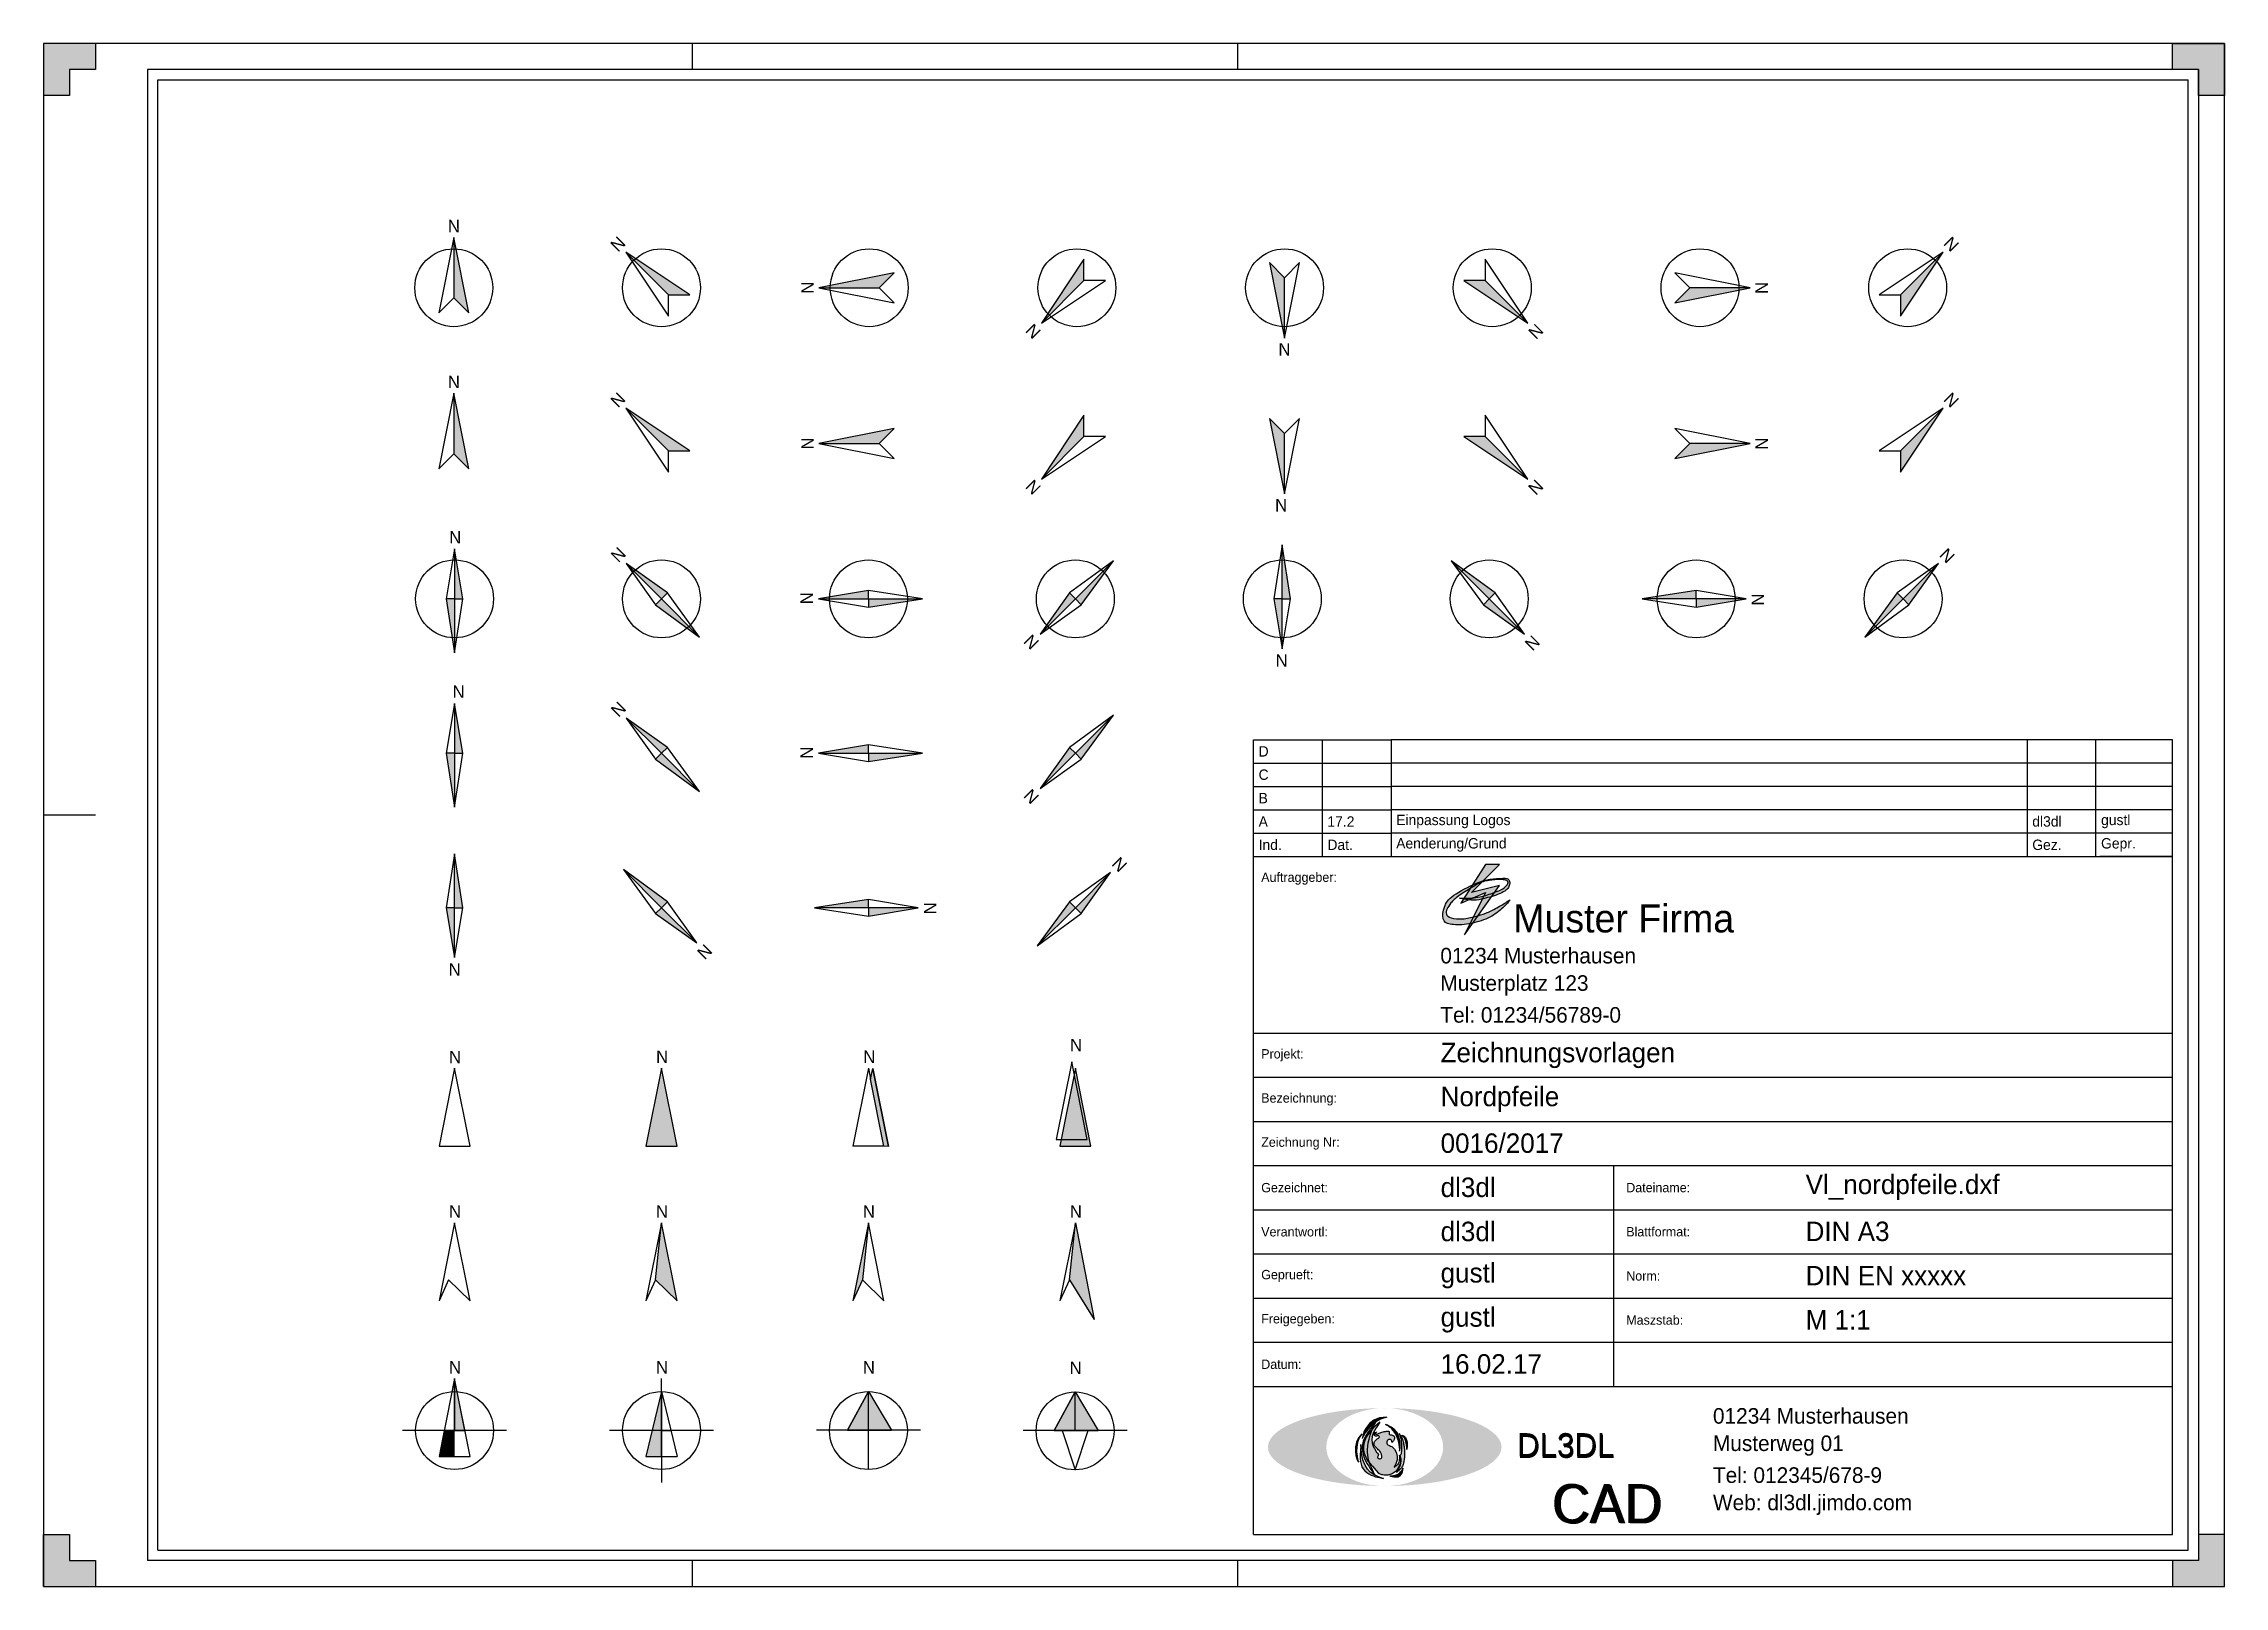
# Model space of a CAD drawing. Header units: millimetres. Extents: x 0 to 420, y 0 to 297.
import ezdxf

# ---------------------------------------------------------------- set-up
doc = ezdxf.new("R2010")
doc.units = ezdxf.units.MM
for name, color, linetype, true_color in [('Blattrahmen', 2, 'Continuous', 0xffff00), ('Faltmarken', 3, 'Continuous', 0x00ff00), ('Logo', 5, 'Continuous', 0x0000ff), ('Logo Adresse', 5, 'Continuous', 0x0000ff), ('Logo Text', 1, 'Continuous', 0xff0000), ('Logo_a', 1, 'Continuous', 0xff0000), ('Logo_b', 30, 'Continuous', 0xff7f00), ('Logo_c', 14, 'Continuous', 0x800000), ('Musterlogo AG', 3, 'Continuous', 0x00ff00), ('Musterlogo AG 1', 1, 'Continuous', 0xff0000), ('Musterlogo AG Text', 5, 'Continuous', 0x0000ff), ('pfoenix', 94, 'Continuous', 0x008000), ('Planecken', 2, 'Continuous', 0xffff00), ('Plankopf Legende', 6, 'Continuous', 0xff00ff), ('Plankopf Rahmen', 94, 'Continuous', 0x008000), ('Plankopf Text augefuellt', 134, 'Continuous', 0x008080), ('Plankopf Text Vorgabe', 1, 'Continuous', 0xff0000), ('Zeichnungsrahmen rot', 1, 'Continuous', 0xff0000), ('Zeichnungsrahmen_blau', 5, 'Continuous', 0x0000ff)]:
    doc.layers.add(name, color=color, linetype=linetype, true_color=true_color)
doc.styles.add('textstyle0', font='')
doc.styles.add('textstyle1', font='')
doc.styles.add('textstyle10', font='')
doc.styles.add('textstyle11', font='')
doc.styles.add('textstyle12', font='')
doc.styles.add('textstyle13', font='')
doc.styles.add('textstyle14', font='')
doc.styles.add('textstyle15', font='')
doc.styles.add('textstyle16', font='')
doc.styles.add('textstyle17', font='')
doc.styles.add('textstyle18', font='')
doc.styles.add('textstyle19', font='')
doc.styles.add('textstyle2', font='')
doc.styles.add('textstyle20', font='')
doc.styles.add('textstyle21', font='')
doc.styles.add('textstyle22', font='')
doc.styles.add('textstyle23', font='')
doc.styles.add('textstyle24', font='')
doc.styles.add('textstyle25', font='')
doc.styles.add('textstyle26', font='')
doc.styles.add('textstyle27', font='')
doc.styles.add('textstyle28', font='')
doc.styles.add('textstyle29', font='')
doc.styles.add('textstyle3', font='')
doc.styles.add('textstyle30', font='')
doc.styles.add('textstyle31', font='')
doc.styles.add('textstyle32', font='')
doc.styles.add('textstyle33', font='')
doc.styles.add('textstyle34', font='')
doc.styles.add('textstyle35', font='')
doc.styles.add('textstyle36', font='')
doc.styles.add('textstyle37', font='')
doc.styles.add('textstyle38', font='')
doc.styles.add('textstyle39', font='')
doc.styles.add('textstyle4', font='')
doc.styles.add('textstyle40', font='')
doc.styles.add('textstyle41', font='')
doc.styles.add('textstyle42', font='')
doc.styles.add('textstyle43', font='')
doc.styles.add('textstyle44', font='')
doc.styles.add('textstyle45', font='')
doc.styles.add('textstyle46', font='')
doc.styles.add('textstyle47', font='')
doc.styles.add('textstyle48', font='')
doc.styles.add('textstyle49', font='')
doc.styles.add('textstyle5', font='')
doc.styles.add('textstyle50', font='')
doc.styles.add('textstyle51', font='')
doc.styles.add('textstyle52', font='')
doc.styles.add('textstyle53', font='')
doc.styles.add('textstyle54', font='')
doc.styles.add('textstyle55', font='')
doc.styles.add('textstyle56', font='')
doc.styles.add('textstyle57', font='')
doc.styles.add('textstyle58', font='')
doc.styles.add('textstyle59', font='')
doc.styles.add('textstyle6', font='')
doc.styles.add('textstyle60', font='')
doc.styles.add('textstyle61', font='')
doc.styles.add('textstyle62', font='')
doc.styles.add('textstyle63', font='')
doc.styles.add('textstyle64', font='')
doc.styles.add('textstyle65', font='')
doc.styles.add('textstyle66', font='')
doc.styles.add('textstyle67', font='')
doc.styles.add('textstyle68', font='')
doc.styles.add('textstyle69', font='')
doc.styles.add('textstyle7', font='')
doc.styles.add('textstyle70', font='')
doc.styles.add('textstyle71', font='')
doc.styles.add('textstyle72', font='')
doc.styles.add('textstyle73', font='')
doc.styles.add('textstyle74', font='')
doc.styles.add('textstyle75', font='')
doc.styles.add('textstyle76', font='')
doc.styles.add('textstyle77', font='')
doc.styles.add('textstyle78', font='')
doc.styles.add('textstyle79', font='')
doc.styles.add('textstyle8', font='')
doc.styles.add('textstyle80', font='')
doc.styles.add('textstyle81', font='')
doc.styles.add('textstyle82', font='')
doc.styles.add('textstyle83', font='')
doc.styles.add('textstyle84', font='')
doc.styles.add('textstyle85', font='')
doc.styles.add('textstyle86', font='')
doc.styles.add('textstyle87', font='')
doc.styles.add('textstyle88', font='')
doc.styles.add('textstyle89', font='')
doc.styles.add('textstyle9', font='')
doc.styles.add('textstyle90', font='')
doc.styles.add('textstyle91', font='')
doc.styles.add('textstyle92', font='')
doc.styles.add('textstyle93', font='')
doc.styles.get('textstyle0').set_extended_font_data('FreeMono')
doc.styles.get('textstyle1').set_extended_font_data('FreeMono')
doc.styles.get('textstyle10').set_extended_font_data('FreeMono')
doc.styles.get('textstyle11').set_extended_font_data('FreeMono')
doc.styles.get('textstyle12').set_extended_font_data('FreeMono')
doc.styles.get('textstyle13').set_extended_font_data('FreeMono')
doc.styles.get('textstyle14').set_extended_font_data('FreeMono')
doc.styles.get('textstyle15').set_extended_font_data('FreeMono')
doc.styles.get('textstyle16').set_extended_font_data('FreeMono')
doc.styles.get('textstyle17').set_extended_font_data('FreeMono')
doc.styles.get('textstyle18').set_extended_font_data('FreeMono')
doc.styles.get('textstyle19').set_extended_font_data('FreeMono')
doc.styles.get('textstyle2').set_extended_font_data('FreeMono')
doc.styles.get('textstyle20').set_extended_font_data('FreeMono')
doc.styles.get('textstyle21').set_extended_font_data('FreeMono')
doc.styles.get('textstyle22').set_extended_font_data('FreeMono')
doc.styles.get('textstyle23').set_extended_font_data('FreeMono')
doc.styles.get('textstyle24').set_extended_font_data('FreeMono')
doc.styles.get('textstyle25').set_extended_font_data('FreeMono')
doc.styles.get('textstyle26').set_extended_font_data('FreeMono')
doc.styles.get('textstyle27').set_extended_font_data('FreeMono')
doc.styles.get('textstyle28').set_extended_font_data('FreeMono')
doc.styles.get('textstyle29').set_extended_font_data('FreeMono')
doc.styles.get('textstyle3').set_extended_font_data('FreeMono')
doc.styles.get('textstyle30').set_extended_font_data('FreeMono')
doc.styles.get('textstyle31').set_extended_font_data('FreeMono')
doc.styles.get('textstyle32').set_extended_font_data('FreeMono')
doc.styles.get('textstyle33').set_extended_font_data('FreeMono')
doc.styles.get('textstyle34').set_extended_font_data('FreeMono')
doc.styles.get('textstyle35').set_extended_font_data('URW Chancery L')
doc.styles.get('textstyle36').set_extended_font_data('FreeMono')
doc.styles.get('textstyle37').set_extended_font_data('FreeMono')
doc.styles.get('textstyle38').set_extended_font_data('FreeMono')
doc.styles.get('textstyle39').set_extended_font_data('FreeMono')
doc.styles.get('textstyle4').set_extended_font_data('FreeMono')
doc.styles.get('textstyle40').set_extended_font_data('FreeMono')
doc.styles.get('textstyle41').set_extended_font_data('FreeMono')
doc.styles.get('textstyle42').set_extended_font_data('FreeMono')
doc.styles.get('textstyle43').set_extended_font_data('FreeMono')
doc.styles.get('textstyle44').set_extended_font_data('FreeMono')
doc.styles.get('textstyle45').set_extended_font_data('FreeMono')
doc.styles.get('textstyle46').set_extended_font_data('FreeMono')
doc.styles.get('textstyle47').set_extended_font_data('FreeMono')
doc.styles.get('textstyle48').set_extended_font_data('FreeMono')
doc.styles.get('textstyle49').set_extended_font_data('FreeMono')
doc.styles.get('textstyle5').set_extended_font_data('FreeMono')
doc.styles.get('textstyle50').set_extended_font_data('FreeMono')
doc.styles.get('textstyle51').set_extended_font_data('FreeMono')
doc.styles.get('textstyle52').set_extended_font_data('FreeMono')
doc.styles.get('textstyle53').set_extended_font_data('FreeMono')
doc.styles.get('textstyle54').set_extended_font_data('FreeMono')
doc.styles.get('textstyle55').set_extended_font_data('FreeMono')
doc.styles.get('textstyle56').set_extended_font_data('FreeMono')
doc.styles.get('textstyle57').set_extended_font_data('FreeMono')
doc.styles.get('textstyle58').set_extended_font_data('FreeMono')
doc.styles.get('textstyle59').set_extended_font_data('FreeMono')
doc.styles.get('textstyle6').set_extended_font_data('FreeMono')
doc.styles.get('textstyle60').set_extended_font_data('FreeMono')
doc.styles.get('textstyle61').set_extended_font_data('FreeMono')
doc.styles.get('textstyle62').set_extended_font_data('FreeMono')
doc.styles.get('textstyle63').set_extended_font_data('FreeMono')
doc.styles.get('textstyle64').set_extended_font_data('FreeMono')
doc.styles.get('textstyle65').set_extended_font_data('FreeMono')
doc.styles.get('textstyle66').set_extended_font_data('FreeMono')
doc.styles.get('textstyle67').set_extended_font_data('FreeMono')
doc.styles.get('textstyle68').set_extended_font_data('FreeMono')
doc.styles.get('textstyle69').set_extended_font_data('FreeMono')
doc.styles.get('textstyle7').set_extended_font_data('FreeMono')
doc.styles.get('textstyle70').set_extended_font_data('FreeMono')
doc.styles.get('textstyle71').set_extended_font_data('FreeMono')
doc.styles.get('textstyle72').set_extended_font_data('FreeMono')
doc.styles.get('textstyle73').set_extended_font_data('FreeMono')
doc.styles.get('textstyle74').set_extended_font_data('FreeMono')
doc.styles.get('textstyle75').set_extended_font_data('FreeMono')
doc.styles.get('textstyle76').set_extended_font_data('FreeMono')
doc.styles.get('textstyle77').set_extended_font_data('FreeMono')
doc.styles.get('textstyle78').set_extended_font_data('FreeMono')
doc.styles.get('textstyle79').set_extended_font_data('FreeMono')
doc.styles.get('textstyle8').set_extended_font_data('FreeMono')
doc.styles.get('textstyle80').set_extended_font_data('FreeMono')
doc.styles.get('textstyle81').set_extended_font_data('FreeMono')
doc.styles.get('textstyle82').set_extended_font_data('FreeMono')
doc.styles.get('textstyle83').set_extended_font_data('FreeMono')
doc.styles.get('textstyle84').set_extended_font_data('FreeMono')
doc.styles.get('textstyle85').set_extended_font_data('FreeMono')
doc.styles.get('textstyle86').set_extended_font_data('FreeMono')
doc.styles.get('textstyle87').set_extended_font_data('FreeMono')
doc.styles.get('textstyle88').set_extended_font_data('URW Chancery L')
doc.styles.get('textstyle89').set_extended_font_data('URW Chancery L')
doc.styles.get('textstyle9').set_extended_font_data('FreeMono')
doc.styles.get('textstyle90').set_extended_font_data('URW Chancery L')
doc.styles.get('textstyle91').set_extended_font_data('URW Chancery L')
doc.styles.get('textstyle92').set_extended_font_data('FreeMono')
doc.styles.get('textstyle93').set_extended_font_data('FreeMono')

msp = doc.modelspace()

# ---------------------------------------------------------------- texts
at = {"layer": 'Logo', "attachment_point": 5}
for s, insert, char_height, style in [('DL3DL\\P', (293.14, 27.22), 4.5, 'textstyle90'), ('CAD\\P', (301.02, 15.89), 7.5, 'textstyle91')]:
    msp.add_mtext(s, dxfattribs=dict(at, insert=insert, char_height=char_height, style=style))
at = {"layer": 'Logo Adresse', "char_height": 4, "attachment_point": 4}
for s, insert, style in [('\\H3;01234 Musterhausen', (269, 121.4), 'textstyle22'), ('\\H3;Musterplatz 123 ', (269, 115.7), 'textstyle21'), ('\\H3;Tel: 01234/56789-0', (269, 110), 'textstyle19'), ('\\H3;01234 Musterhausen', (321.5, 32.8), 'textstyle20'), ('\\H3;Musterweg 01', (321.5, 27.1), 'textstyle18'), ('\\H3;Tel: 012345/678-9 ', (321.5, 21.4), 'textstyle17'), ('\\H3;Web: dl3dl.jimdo.com', (321.5, 15.7), 'textstyle16')]:
    msp.add_mtext(s, dxfattribs=dict(at, insert=insert, style=style))
at = {"layer": 'Logo Text', "attachment_point": 5}
for s, insert, char_height, style in [('DL3DL\\P', (293.24, 26.94), 4.5, 'textstyle88'), ('CAD\\P', (301.34, 15.8), 7.5, 'textstyle89')]:
    msp.add_mtext(s, dxfattribs=dict(at, insert=insert, char_height=char_height, style=style))
at = {"layer": 'Musterlogo AG Text', "insert": (283.05, 128.55), "char_height": 5.4, "attachment_point": 4, "style": 'textstyle35'}
msp.add_mtext('Muster Firma', dxfattribs=at)
at = {"layer": 'Plankopf Legende', "attachment_point": 1}
for insert, char_height, style in [((77.86, 263.08), 2, 'textstyle57'), ((77.86, 233.08), 2, 'textstyle61'), ((78.11, 203.19), 1.6, 'textstyle58'), ((78.76, 173.46), 1.6, 'textstyle50')]:
    msp.add_mtext('\\H2.4;N', dxfattribs=dict(at, insert=insert, char_height=char_height, style=style))
for insert, char_height, rotation, style in [((108.94, 258.44), 2, 45, 'textstyle48'), ((367.44, 260.06), 2, 315, 'textstyle45'), ((145.92, 248.86), 2, 90, 'textstyle44'), ((332.08, 251.14), 2, 270, 'textstyle56'), ((190.56, 239.94), 2, 135, 'textstyle47'), ((289.06, 241.56), 2, 225, 'textstyle49'), ((240.14, 236.92), 2, 180, 'textstyle46'), ((108.94, 228.44), 2, 45, 'textstyle52'), ((367.44, 230.06), 2, 315, 'textstyle84'), ((145.92, 218.86), 2, 90, 'textstyle82'), ((332.08, 221.14), 2, 270, 'textstyle83'), ((190.56, 209.94), 2, 135, 'textstyle85'), ((289.06, 211.56), 2, 225, 'textstyle54'), ((239.5, 206.92), 2, 180, 'textstyle55'), ((109.02, 198.63), 1.6, 45, 'textstyle77'), ((366.64, 200.09), 1.6, 315, 'textstyle76'), ((145.77, 189.08), 1.6, 90, 'textstyle74'), ((331.35, 191.14), 1.6, 270, 'textstyle79'), ((190.19, 180.13), 1.6, 135, 'textstyle86'), ((288.39, 181.59), 1.6, 225, 'textstyle87'), ((239.59, 177.03), 1.6, 180, 'textstyle75'), ((109.02, 168.9), 1.6, 45, 'textstyle53'), ((145.77, 159.35), 1.6, 90, 'textstyle64'), ((190.19, 150.4), 1.6, 135, 'textstyle51'), ((207.23, 140.63), 1.6, 315, 'textstyle62'), ((171.94, 131.68), 1.6, 270, 'textstyle63'), ((128.98, 122.13), 1.6, 225, 'textstyle60'), ((80.31, 117.57), 1.6, 180, 'textstyle65'), ((200, 103), 1.6, 180, 'textstyle68'), ((80.4, 100.69), 1.6, 180, 'textstyle70'), ((120.28, 100.73), 1.6, 180, 'textstyle73'), ((160.17, 100.77), 1.6, 180, 'textstyle69'), ((80.4, 70.96), 1.6, 180, 'textstyle71'), ((120.25, 70.96), 1.6, 180, 'textstyle80'), ((160.1, 70.96), 1.6, 180, 'textstyle66'), ((199.96, 70.96), 1.6, 180, 'textstyle67'), ((80.4, 40.96), 1.6, 180, 'textstyle81'), ((120.25, 40.96), 1.6, 180, 'textstyle78'), ((160.1, 40.96), 1.6, 180, 'textstyle59'), ((199.91, 40.89), 1.6, 180, 'textstyle72')]:
    msp.add_mtext('\\H2.4;N', dxfattribs=dict(at, insert=insert, char_height=char_height, rotation=rotation, style=style))
at = {"layer": 'Plankopf Text augefuellt', "attachment_point": 4}
for s, insert, char_height, style in [('D', (234, 160.75), 2, 'textstyle37'), ('C', (234, 156.25), 2, 'textstyle36'), ('B', (234, 151.75), 2, 'textstyle39'), ('A', (234, 147.25), 2, 'textstyle38'), ('17.2', (247.25, 147.25), 2, 'textstyle42'), ('Einpassung Logos', (260.5, 147.25), 2, 'textstyle43'), ('dl3dl', (383, 147.25), 2, 'textstyle40'), ('gustl', (396.25, 147.25), 2, 'textstyle41'), ('\\H3.75;Zeichnungsvorlagen', (269.05, 102.2), 5, 'textstyle29'), ('\\H3.75;Nordpfeile', (269.05, 93.75), 5, 'textstyle30'), ('\\H3.75;0016/2017', (269.05, 85.3), 5, 'textstyle27'), ('\\H3.75;dl3dl', (269.05, 76.8), 5, 'textstyle25'), ('\\H3.75;Vl_nordpfeile.dxf', (339.35, 76.82), 5, 'textstyle28'), ('\\H3.75;dl3dl', (269.05, 68.3), 5, 'textstyle23'), ('\\H3.75;DIN A3', (339.35, 68.32), 5, 'textstyle26'), ('\\H3.75;gustl', (269.05, 59.8), 5, 'textstyle31'), ('\\H3.75;DIN EN xxxxx', (339.35, 59.82), 5, 'textstyle34'), ('\\H3.75;gustl', (269.05, 51.3), 5, 'textstyle24'), ('\\H3.75;M 1:1', (339.35, 51.32), 5, 'textstyle33'), ('\\H3.75;16.02.17', (269.05, 42.8), 5, 'textstyle32')]:
    msp.add_mtext(s, dxfattribs=dict(at, insert=insert, char_height=char_height, style=style))
at = {"layer": 'Plankopf Text Vorgabe', "attachment_point": 4}
for s, insert, char_height, style in [('Ind.', (234, 142.75), 2, 'textstyle93'), ('Dat.', (247.25, 142.75), 2, 'textstyle0'), ('Aenderung/Grund', (260.5, 142.75), 2, 'textstyle92'), ('Gez.', (383, 142.75), 2, 'textstyle5'), ('Gepr.', (396.25, 142.75), 2, 'textstyle4'), ('\\H1.8;Auftraggeber:', (234.5, 136.25), 3, 'textstyle3'), ('\\H1.8;Projekt:', (234.5, 102.25), 3, 'textstyle1'), ('\\H1.8;Bezeichnung:', (234.5, 93.75), 3, 'textstyle2'), ('\\H1.8;Zeichnung Nr:', (234.5, 85.25), 3, 'textstyle11'), ('\\H1.8;Gezeichnet:', (234.5, 76.75), 3, 'textstyle10'), ('\\H1.8;Dateiname:', (304.8, 76.76), 3, 'textstyle12'), ('\\H1.8;Verantwortl:', (234.5, 68.25), 3, 'textstyle9'), ('\\H1.8;Blattformat:', (304.8, 68.26), 3, 'textstyle8'), ('\\H1.8;Geprueft:', (234.5, 59.75), 3, 'textstyle13'), ('\\H1.8;Norm:', (304.8, 59.76), 3, 'textstyle6'), ('\\H1.8;Freigegeben:', (234.5, 51.25), 3, 'textstyle15'), ('\\H1.8;Maszstab:', (304.8, 51.26), 3, 'textstyle7'), ('\\H1.8;Datum:', (234.5, 42.75), 3, 'textstyle14')]:
    msp.add_mtext(s, dxfattribs=dict(at, insert=insert, char_height=char_height, style=style))

# ---------------------------------------------------------------- hatches: boundary and pattern name
at = {"layer": 'Logo_a'}
h = msp.add_hatch(color=256, dxfattribs=at)
edge = h.paths.add_edge_path()
edge.add_ellipse((258.29, 26.81), major_axis=(18.75, 0), ratio=0.4, start_angle=0, end_angle=360)
edge = h.paths.add_edge_path()
edge.add_ellipse((258.29, 26.81), major_axis=(15, 0), ratio=0.5, start_angle=0, end_angle=360)
at = {"layer": 'Logo_b'}
h = msp.add_hatch(color=256, dxfattribs=at)
edge = h.paths.add_edge_path()
edge.add_ellipse((258.29, 26.81), major_axis=(15, 0), ratio=0.5, start_angle=0, end_angle=360)
edge = h.paths.add_edge_path()
edge.add_ellipse((258.29, 26.81), major_axis=(11.25, 0), ratio=0.666667, start_angle=0, end_angle=360)
at = {"layer": 'Logo_c'}
h = msp.add_hatch(color=256, dxfattribs=at)
edge = h.paths.add_edge_path()
edge.add_ellipse((258.29, 26.81), major_axis=(18.75, 0), ratio=0.4, start_angle=0, end_angle=360)
edge = h.paths.add_edge_path()
edge.add_ellipse((258.29, 26.81), major_axis=(22.5, 0), ratio=0.333333, start_angle=0, end_angle=360)
at = {"layer": 'Musterlogo AG'}
h = msp.add_hatch(color=256, dxfattribs=at)
edge = h.paths.add_edge_path()
edge.add_spline(control_points=[(272.68, 132.47), (275.14, 131.86), (277.12, 132.32), (280.86, 133.31), (282.54, 134.68), (282.31, 136.28), (281.39, 136.36), (278.34, 136.21), (276.44, 135.67), (270.87, 132.93), (269.65, 130.87), (269.26, 128.2), (270.56, 127.36), (273.92, 127.28), (277.96, 128.35), (280.63, 130.1), (282.54, 132.24), (282.54, 132.24), (279.79, 130.49), (277.73, 129.57), (275.82, 128.96), (273.23, 128.35), (270.87, 128.65), (269.95, 129.34), (270.26, 130.41), (270.94, 131.53), (272.29, 132.88), (275.16, 134.59), (276.61, 135.51), (277.86, 135.82), (278.89, 135.99), (280.11, 136.1), (281.29, 136.05), (281.82, 135.92), (282.13, 135.64), (281.98, 135.07), (281.06, 134.23), (280.01, 133.82), (278.78, 133.34), (277.4, 132.9), (275.82, 132.62), (274.47, 132.44), (272.68, 132.47), (272.68, 132.47)], knot_values=[0, 0, 0, 0, 1, 2, 3, 4, 5, 6, 7, 8, 9, 10, 11, 12, 13, 14, 15, 16, 17, 18, 19, 20, 21, 22, 23, 24, 25, 26, 27, 28, 29, 30, 31, 32, 33, 34, 35, 36, 37, 38, 39, 40, 41, 41, 41, 41], degree=3, periodic=0)
h = msp.add_hatch(color=256, dxfattribs=at)
edge = h.paths.add_edge_path()
edge.add_spline(control_points=[(272.68, 132.47), (275.14, 131.86), (277.12, 132.32), (280.86, 133.31), (282.54, 134.68), (282.31, 136.28), (281.39, 136.36), (278.34, 136.21), (276.44, 135.67), (270.87, 132.93), (269.65, 130.87), (269.26, 128.2), (270.56, 127.36), (273.92, 127.28), (277.96, 128.35), (280.63, 130.1), (282.54, 132.24), (282.54, 132.24), (279.79, 130.49), (277.73, 129.57), (275.82, 128.96), (273.23, 128.35), (270.87, 128.65), (269.95, 129.34), (270.26, 130.41), (270.94, 131.53), (272.29, 132.88), (275.16, 134.59), (276.61, 135.51), (277.86, 135.82), (278.89, 135.99), (280.11, 136.1), (281.29, 136.05), (281.82, 135.92), (282.13, 135.64), (281.98, 135.07), (281.06, 134.23), (280.01, 133.82), (278.78, 133.34), (277.4, 132.9), (275.82, 132.62), (274.47, 132.44), (272.68, 132.47), (272.68, 132.47)], knot_values=[0, 0, 0, 0, 1, 2, 3, 4, 5, 6, 7, 8, 9, 10, 11, 12, 13, 14, 15, 16, 17, 18, 19, 20, 21, 22, 23, 24, 25, 26, 27, 28, 29, 30, 31, 32, 33, 34, 35, 36, 37, 38, 39, 40, 41, 41, 41, 41], degree=3, periodic=0)
at = {"layer": 'Musterlogo AG 1'}
msp.add_hatch(color=256, dxfattribs=at).paths.add_polyline_path([(277.69, 138.95), (272.96, 131.53), (277.69, 133.55), (273.64, 125.45), (280.39, 134.9), (274.99, 133.55), (280.39, 138.95)])
at = {"layer": 'pfoenix'}
h = msp.add_hatch(color=256, dxfattribs=at)
edge = h.paths.add_edge_path()
edge.add_spline(control_points=[(256.72, 25.82), (257.25, 25.49), (256.88, 24.88), (256.88, 24.88), (256.88, 24.88), (257.01, 24.56), (257.83, 24.55), (257.7, 25.31), (257.54, 25.82), (256.87, 26.49), (256.33, 26.94), (256.13, 27.55), (256.53, 28.18), (257.19, 28.6), (257.3, 28.77), (257.21, 28.99), (256.84, 28.98), (256.5, 28.89), (256.23, 29.04), (256.3, 29.5), (256.72, 29.71), (256.73, 29.73), (256.73, 29.71), (256.62, 29.52), (256.43, 29.38), (256.59, 29.24), (257.08, 29.38), (257.67, 29.69), (258.72, 29.91), (259.1, 29.87), (259.15, 29.77), (259.2, 29.43), (259.08, 29.16), (259.59, 29.21), (259.95, 29.05), (260.24, 28.75), (260.18, 28.25), (259.83, 27.81), (259.7, 27.71), (259.7, 27.71), (259.65, 27.96), (259.57, 28.23), (259.27, 28.29), (258.83, 28.22), (258.65, 27.81), (258.67, 27.3), (259.05, 27.14), (259.81, 26.88), (260.18, 26.4)], knot_values=[0, 0, 0, 0, 1, 2, 3, 4, 5, 6, 7, 8, 9, 10, 11, 12, 13, 14, 15, 16, 17, 18, 19, 20, 21, 22, 23, 24, 25, 26, 27, 28, 29, 30, 31, 32, 33, 34, 35, 36, 37, 38, 39, 40, 41, 42, 43, 44, 45, 46, 46, 46, 46], degree=3, periodic=0)
edge.add_spline(control_points=[(260.18, 26.4), (260.53, 25.8), (260.77, 24.95), (260.63, 24.13), (260.34, 23.39), (260.06, 22.94), (260.06, 22.94), (260.96, 23.47), (261.2, 24.39), (261.19, 25.09), (261.1, 25.28), (261.37, 24.82), (261.4, 23.99), (261.23, 23.46), (260.51, 22.13), (259.75, 21.63), (258.9, 21.4), (257.88, 21.39), (257.23, 21.71), (257.23, 21.71), (257.23, 21.71)], knot_values=[0, 0, 0, 0, 1, 2, 3, 4, 5, 6, 7, 8, 9, 10, 11, 12, 13, 14, 15, 16, 17, 18, 18, 18, 18], degree=3, periodic=0)
edge.add_spline(control_points=[(257.23, 21.71), (257.23, 21.71), (257.15, 21.66), (252.14, 27.42), (257.34, 31.58)], knot_values=[0, 0, 0, 0, 1, 2, 2, 2, 2], degree=3, periodic=0)
edge.add_spline(control_points=[(257.34, 31.58), (255.05, 28.61), (256.72, 25.82), (256.72, 25.82), (256.72, 25.82), (256.72, 25.82), (256.72, 25.82)], knot_values=[0, 0, 0, 0, 1, 2, 3, 4, 4, 4, 4], degree=3, periodic=0)
h = msp.add_hatch(color=256, dxfattribs=at)
edge = h.paths.add_edge_path()
edge.add_spline(control_points=[(256.56, 31.67), (253.99, 26.65), (256.39, 21.43), (256.38, 21.41), (256.38, 21.41), (252.66, 26.73), (256.57, 31.66), (256.56, 31.67), (256.56, 31.67)], knot_values=[0, 0, 0, 0, 1, 2, 3, 4, 5, 6, 6, 6, 6], degree=3, periodic=0)
h = msp.add_hatch(color=256, dxfattribs=at)
edge = h.paths.add_edge_path()
edge.add_spline(control_points=[(258.67, 32.6), (255.22, 31.76), (253.95, 28.46), (253.95, 28.46)], knot_values=[0, 0, 0, 0, 1, 1, 1, 1], degree=3, periodic=0)
edge.add_spline(control_points=[(253.95, 28.46), (253.99, 28.7), (254.46, 32.58), (258.67, 32.6)], knot_values=[0, 0, 0, 0, 1, 1, 1, 1], degree=3, periodic=0)
h = msp.add_hatch(color=256, dxfattribs=at)
edge = h.paths.add_edge_path()
edge.add_spline(control_points=[(260.96, 27.67), (261.03, 27.25), (261.07, 26.93), (261.11, 26.4), (261.12, 26), (261.12, 26), (261.12, 26), (261.3, 26.55), (261.3, 27.2), (261.17, 28.36), (260.8, 29.42), (260.48, 29.94), (259.6, 30.66), (258.43, 31.18), (258.43, 31.18), (258.43, 31.18)], knot_values=[0, 0, 0, 0, 1, 2, 3, 4, 5, 6, 7, 8, 9, 10, 11, 12, 13, 13, 13, 13], degree=3, periodic=0)
edge.add_spline(control_points=[(258.43, 31.18), (259.14, 30.82), (259.54, 30.42), (259.96, 29.88), (260.38, 29.32), (260.78, 28.43), (260.96, 27.67)], knot_values=[0, 0, 0, 0, 1, 2, 3, 4, 4, 4, 4], degree=3, periodic=0)
h = msp.add_hatch(color=256, dxfattribs=at)
edge = h.paths.add_edge_path()
edge.add_spline(control_points=[(262.08, 24.88), (262.04, 24.23), (261.84, 23.34), (261.56, 22.85), (260.94, 22.27), (260.59, 21.93), (260.59, 21.93), (260.84, 22.37), (261.18, 22.93), (261.38, 23.47), (261.4, 23.99), (261.16, 25.17)], knot_values=[0, 0, 0, 0, 1, 2, 3, 4, 5, 6, 7, 8, 9, 9, 9, 9], degree=3, periodic=0)
edge.add_spline(control_points=[(261.16, 25.17), (261.49, 25.34), (261.56, 25.7), (261.6, 26.8), (261.54, 27.78), (261.51, 28.31), (261.17, 29.37), (260.97, 29.51), (261.56, 28.75), (261.75, 28.24), (261.95, 27.5), (262.05, 26.79), (262.1, 25.8), (262.08, 24.88)], knot_values=[0, 0, 0, 0, 1, 2, 3, 4, 5, 6, 7, 8, 9, 10, 11, 11, 11, 11], degree=3, periodic=0)
h = msp.add_hatch(color=256, dxfattribs=at)
edge = h.paths.add_edge_path()
edge.add_spline(control_points=[(253.91, 29.39), (251.83, 27.42), (252.83, 24.11), (253.28, 23.89)], knot_values=[0, 0, 0, 0, 1, 1, 1, 1], degree=3, periodic=0)
edge.add_spline(control_points=[(253.28, 23.89), (253.14, 24), (252.14, 27.32), (253.91, 29.39)], knot_values=[0, 0, 0, 0, 1, 1, 1, 1], degree=3, periodic=0)
h = msp.add_hatch(color=256, dxfattribs=at)
edge = h.paths.add_edge_path()
edge.add_spline(control_points=[(253.66, 27.32), (253.79, 22.41), (258.06, 20.73), (258.06, 20.73), (258.06, 20.73), (253.26, 21.91), (253.7, 27.26), (253.7, 27.26), (253.66, 27.32)], knot_values=[0, 0, 0, 0, 1, 2, 3, 4, 5, 6, 6, 6, 6], degree=3, periodic=0)
h = msp.add_hatch(color=256, dxfattribs=at)
edge = h.paths.add_edge_path()
edge.add_spline(control_points=[(262.53, 26.38), (262.52, 27.07), (262.43, 27.52), (262.33, 28.04), (262.12, 28.46), (261.66, 29.12), (261.66, 29.12), (261.66, 29.12)], knot_values=[0, 0, 0, 0, 1, 2, 3, 4, 5, 5, 5, 5], degree=3, periodic=0)
edge.add_spline(control_points=[(261.66, 29.12), (262.74, 28.58), (262.53, 26.38), (262.53, 26.38), (262.53, 26.38)], knot_values=[0, 0, 0, 0, 1, 2, 2, 2, 2], degree=3, periodic=0)
h = msp.add_hatch(color=256, dxfattribs=at)
edge = h.paths.add_edge_path()
edge.add_spline(control_points=[(259.42, 21.18), (259.88, 20.99), (260.65, 20.98), (261.08, 21.1), (261.46, 21.52), (261.7, 22.11), (261.73, 22.55), (261.77, 22.75), (261.77, 22.75), (261.77, 22.75), (261.62, 22.35), (261.49, 22.22), (261.18, 21.84), (260.85, 21.61), (260.53, 21.47), (260.05, 21.32), (259.58, 21.29), (259.42, 21.29), (259.24, 21.3), (259.24, 21.29), (259.24, 21.29), (259.34, 21.22), (259.42, 21.18), (259.42, 21.18), (259.42, 21.18)], knot_values=[0, 0, 0, 0, 1, 2, 3, 4, 5, 6, 7, 8, 9, 10, 11, 12, 13, 14, 15, 16, 17, 18, 19, 20, 21, 22, 22, 22, 22], degree=3, periodic=0)
at = {"layer": 'Planecken'}
for points in [[(10, 297), (10, 292), (5, 292), (5, 287), (0, 287), (0, 297)], [(410, 297), (420, 297), (420, 287), (415, 287), (415, 292), (410, 292)], [(0, 0), (0, 10), (5, 10), (5, 5), (10, 5), (10, 0)], [(410, 0), (420, 0), (420, 10), (415, 10), (415, 5), (410, 5)]]:
    msp.add_hatch(color=256, dxfattribs=at).paths.add_polyline_path(points)
at = {"layer": 'Plankopf Legende'}
for points in [[(79, 259.68), (79, 248.06), (81.9, 245.16)], [(112.16, 256.84), (120.37, 248.63), (124.48, 248.63)], [(365.84, 256.84), (357.63, 248.63), (357.63, 244.52)], [(149.32, 250), (160.94, 250), (163.84, 252.9)], [(192.16, 243.16), (200.37, 251.37), (200.37, 255.48)], [(239, 240.32), (239, 251.94), (236.1, 254.84)], [(285.84, 243.16), (277.63, 251.37), (273.52, 251.37)], [(328.68, 250), (317.06, 250), (314.16, 247.1)], [(79, 229.68), (79, 218.06), (81.9, 215.16)], [(112.16, 226.84), (120.37, 218.63), (124.48, 218.63)], [(365.84, 226.84), (357.63, 218.63), (357.63, 214.52)], [(149.32, 220), (160.94, 220), (163.84, 222.9)], [(192.16, 213.16), (200.37, 221.37), (200.37, 225.48)], [(239, 210.32), (239, 221.94), (236.1, 224.84)], [(285.84, 213.16), (277.63, 221.37), (273.52, 221.37)], [(328.68, 220), (317.06, 220), (314.16, 217.1)], [(80.75, 190.11), (79.15, 199.71), (79.15, 190.11)], [(198.71, 190.11), (199.84, 188.98), (206.06, 197.46)], [(238.56, 190.11), (240.16, 190.11), (238.56, 200.51)], [(278.42, 190.11), (279.55, 191.24), (271.06, 197.46)], [(120.13, 191.24), (112.21, 196.9), (119, 190.11)], [(359.25, 188.98), (364.91, 196.9), (358.12, 190.11)], [(79.15, 190.11), (77.55, 190.11), (79.15, 179.71)], [(119, 190.11), (117.87, 188.98), (126.35, 182.76)], [(158.85, 191.71), (149.25, 190.11), (158.85, 190.11)], [(158.85, 190.11), (158.85, 188.51), (169.25, 190.11)], [(197.58, 191.24), (191.92, 183.32), (198.71, 190.11)], [(236.96, 190.11), (238.56, 180.51), (238.56, 190.11)], [(277.28, 188.98), (285.2, 183.32), (278.42, 190.11)], [(318.27, 190.11), (318.27, 191.71), (307.87, 190.11)], [(318.27, 188.51), (327.87, 190.11), (318.27, 190.11)], [(358.12, 190.11), (356.99, 191.24), (350.77, 182.76)], [(80.75, 160.38), (79.15, 169.98), (79.15, 160.38)], [(120.13, 161.51), (112.21, 167.17), (119, 160.38)], [(198.71, 160.38), (199.84, 159.25), (206.06, 167.73)], [(79.15, 160.38), (77.55, 160.38), (79.15, 149.98)], [(119, 160.38), (117.87, 159.25), (126.35, 153.03)], [(158.85, 161.98), (149.25, 160.38), (158.85, 160.38)], [(158.85, 160.38), (158.85, 158.78), (169.25, 160.38)], [(197.58, 161.51), (191.92, 153.59), (198.71, 160.38)], [(79.15, 130.65), (80.75, 130.65), (79.15, 141.05)], [(119, 130.65), (120.13, 131.78), (111.65, 138.01)], [(199.84, 129.52), (205.5, 137.44), (198.71, 130.65)], [(77.55, 130.65), (79.15, 121.05), (79.15, 130.65)], [(117.87, 129.52), (125.79, 123.86), (119, 130.65)], [(158.85, 130.65), (158.85, 132.25), (148.45, 130.65)], [(158.85, 129.05), (168.45, 130.65), (158.85, 130.65)], [(198.71, 130.65), (197.58, 131.78), (191.35, 123.3)], [(119, 99.73), (116, 84.73), (122, 84.73)], [(162.69, 84.71), (161.85, 84.73), (159.27, 97.64), (159.69, 99.71)], [(198.71, 99.73), (195.71, 84.73), (201.71, 84.73)], [(117.85, 59), (119, 70), (122, 55)], [(157.71, 59), (155.85, 55), (158.85, 70)], [(198.71, 70), (202.34, 51.38), (197.56, 59)], [(79.15, 40), (79.15, 30), (81.15, 30)], [(116, 25), (119, 25), (119, 37.5)], [(154.8, 30.1), (158.85, 37.5), (163.31, 30.1)], [(194.6, 30.03), (198.66, 37.43), (203.12, 30.03)], [(76.15, 25), (79.15, 25), (79.15, 30), (77.15, 30)]]:
    msp.add_hatch(color=256, dxfattribs=at).paths.add_polyline_path(points)

# ---------------------------------------------------------------- linework, layer by layer
at = {"layer": 'Blattrahmen'}
for p, q in [((420, 297), (0, 297)), ((0, 297), (0, 0)), ((420, 0), (420, 297)), ((0, 0), (420, 0))]:
    msp.add_line(p, q, dxfattribs=at)
at = {"layer": 'Faltmarken'}
for p, q in [((125, 292), (125, 297)), ((230, 292), (230, 297)), ((0, 148.5), (10, 148.5)), ((125, 0), (125, 5)), ((230, 0), (230, 5))]:
    msp.add_line(p, q, dxfattribs=at)
at = {"layer": 'Musterlogo AG'}
msp.add_open_spline([(272.68, 132.47), (275.14, 131.86), (277.12, 132.32), (280.86, 133.31), (282.54, 134.68), (282.31, 136.28), (281.39, 136.36), (278.34, 136.21), (276.44, 135.67), (270.87, 132.93), (269.65, 130.87), (269.26, 128.2), (270.56, 127.36), (273.92, 127.28), (277.96, 128.35), (280.63, 130.1), (282.54, 132.24), (282.54, 132.24), (279.79, 130.49), (277.73, 129.57), (275.82, 128.96), (273.23, 128.35), (270.87, 128.65), (269.95, 129.34), (270.26, 130.41), (270.94, 131.53), (272.29, 132.88), (275.16, 134.59), (276.61, 135.51), (277.86, 135.82), (278.89, 135.99), (280.11, 136.1), (281.29, 136.05), (281.82, 135.92), (282.13, 135.64), (281.98, 135.07), (281.06, 134.23), (280.01, 133.82), (278.78, 133.34), (277.4, 132.9), (275.82, 132.62), (274.47, 132.44), (272.68, 132.47), (272.68, 132.47)], degree=3, dxfattribs=at)
at = {"layer": 'Musterlogo AG 1'}
for p, q in [((277.69, 138.95), (272.96, 131.53)), ((274.99, 133.55), (280.39, 138.95)), ((280.39, 138.95), (277.69, 138.95)), ((273.64, 125.45), (280.39, 134.9)), ((280.39, 134.9), (274.99, 133.55)), ((272.96, 131.53), (277.69, 133.55)), ((277.69, 133.55), (273.64, 125.45))]:
    msp.add_line(p, q, dxfattribs=at)
at = {"layer": 'pfoenix'}
for points in [[(257.34, 31.58), (252.14, 27.42), (257.15, 21.66), (257.23, 21.71), (257.23, 21.71)], [(256.56, 31.67), (253.99, 26.65), (256.39, 21.43), (256.38, 21.41), (256.38, 21.41), (252.66, 26.73), (256.57, 31.66), (256.56, 31.67), (256.56, 31.67)], [(258.67, 32.6), (254.46, 32.58), (253.99, 28.7), (253.95, 28.46)], [(258.67, 32.6), (255.22, 31.76), (253.95, 28.46), (253.95, 28.46)], [(257.34, 31.58), (255.05, 28.61), (256.72, 25.82), (256.72, 25.82), (256.72, 25.82), (256.72, 25.82), (256.72, 25.82)], [(256.72, 25.82), (257.25, 25.49), (256.88, 24.88), (256.88, 24.88), (256.88, 24.88), (257.01, 24.56), (257.83, 24.55), (257.7, 25.31), (257.54, 25.82), (256.87, 26.49), (256.33, 26.94), (256.13, 27.55), (256.53, 28.18), (257.19, 28.6), (257.3, 28.77), (257.21, 28.99), (256.84, 28.98), (256.5, 28.89), (256.23, 29.04), (256.3, 29.5), (256.72, 29.71), (256.73, 29.73), (256.73, 29.71), (256.62, 29.52), (256.43, 29.38), (256.59, 29.24), (257.08, 29.38), (257.67, 29.69), (258.72, 29.91), (259.1, 29.87), (259.15, 29.77), (259.2, 29.43), (259.08, 29.16), (259.59, 29.21), (259.95, 29.05), (260.24, 28.75), (260.18, 28.25), (259.83, 27.81), (259.7, 27.71), (259.7, 27.71), (259.65, 27.96), (259.57, 28.23), (259.27, 28.29), (258.83, 28.22), (258.65, 27.81), (258.67, 27.3), (259.05, 27.14), (259.81, 26.88), (260.18, 26.4)], [(258.43, 31.18), (259.14, 30.82), (259.54, 30.42), (259.96, 29.88), (260.38, 29.32), (260.78, 28.43), (260.96, 27.67)], [(260.96, 27.67), (261.03, 27.25), (261.07, 26.93), (261.11, 26.4), (261.12, 26), (261.12, 26), (261.12, 26), (261.3, 26.55), (261.3, 27.2), (261.17, 28.36), (260.8, 29.42), (260.48, 29.94), (259.6, 30.66), (258.43, 31.18), (258.43, 31.18), (258.43, 31.18)], [(261.16, 25.17), (261.49, 25.34), (261.56, 25.7), (261.6, 26.8), (261.54, 27.78), (261.51, 28.31), (261.17, 29.37), (260.97, 29.51), (261.56, 28.75), (261.75, 28.24), (261.95, 27.5), (262.05, 26.79), (262.1, 25.8), (262.08, 24.88)], [(253.91, 29.39), (251.83, 27.42), (252.83, 24.11), (253.28, 23.89)], [(253.91, 29.39), (252.14, 27.32), (253.14, 24), (253.28, 23.89)], [(253.66, 27.32), (253.79, 22.41), (258.06, 20.73), (258.06, 20.73), (258.06, 20.73), (253.26, 21.91), (253.7, 27.26), (253.7, 27.26), (253.66, 27.32)], [(260.18, 26.4), (260.53, 25.8), (260.77, 24.95), (260.63, 24.13), (260.34, 23.39), (260.06, 22.94), (260.06, 22.94), (260.96, 23.47), (261.2, 24.39), (261.19, 25.09), (261.1, 25.28), (261.37, 24.82), (261.4, 23.99), (261.23, 23.46), (260.51, 22.13), (259.75, 21.63), (258.9, 21.4), (257.88, 21.39), (257.23, 21.71), (257.23, 21.71), (257.23, 21.71)], [(261.66, 29.12), (262.74, 28.58), (262.53, 26.38), (262.53, 26.38), (262.53, 26.38)], [(262.53, 26.38), (262.52, 27.07), (262.43, 27.52), (262.33, 28.04), (262.12, 28.46), (261.66, 29.12), (261.66, 29.12), (261.66, 29.12)], [(259.42, 21.18), (259.88, 20.99), (260.65, 20.98), (261.08, 21.1), (261.46, 21.52), (261.7, 22.11), (261.73, 22.55), (261.77, 22.75), (261.77, 22.75), (261.77, 22.75), (261.62, 22.35), (261.49, 22.22), (261.18, 21.84), (260.85, 21.61), (260.53, 21.47), (260.05, 21.32), (259.58, 21.29), (259.42, 21.29), (259.24, 21.3), (259.24, 21.29), (259.24, 21.29), (259.34, 21.22), (259.42, 21.18), (259.42, 21.18), (259.42, 21.18)], [(262.08, 24.88), (262.04, 24.23), (261.84, 23.34), (261.56, 22.85), (260.94, 22.27), (260.59, 21.93), (260.59, 21.93), (260.84, 22.37), (261.18, 22.93), (261.38, 23.47), (261.4, 23.99), (261.16, 25.17)]]:
    msp.add_open_spline(points, degree=3, dxfattribs=at)
at = {"layer": 'Planecken'}
for p, q in [((10, 297), (10, 292)), ((410, 297), (420, 297)), ((410, 292), (410, 297)), ((420, 297), (420, 287)), ((10, 292), (5, 292)), ((5, 292), (5, 287)), ((415, 292), (410, 292)), ((415, 287), (415, 292)), ((5, 287), (0, 287)), ((420, 287), (415, 287)), ((0, 0), (0, 10)), ((0, 10), (5, 10)), ((5, 10), (5, 5)), ((420, 10), (415, 10)), ((415, 10), (415, 5)), ((420, 0), (420, 10)), ((5, 5), (10, 5)), ((10, 5), (10, 0)), ((415, 5), (410, 5)), ((410, 5), (410, 0)), ((0, 0), (10, 0)), ((410, 0), (420, 0))]:
    msp.add_line(p, q, dxfattribs=at)
at = {"layer": 'Plankopf Legende'}
for p, q in [((79, 259.68), (76.1, 245.16)), ((81.9, 245.16), (79, 259.68)), ((79, 259.68), (79, 248.06)), ((112.16, 256.84), (120.37, 244.52)), ((124.48, 248.63), (112.16, 256.84)), ((112.16, 256.84), (120.37, 248.63)), ((365.84, 256.84), (353.52, 248.63)), ((357.63, 244.52), (365.84, 256.84)), ((365.84, 256.84), (357.63, 248.63)), ((163.84, 252.9), (149.32, 250)), ((160.94, 250), (163.84, 252.9)), ((200.37, 255.48), (192.16, 243.16)), ((200.37, 251.37), (200.37, 255.48)), ((239, 251.94), (236.1, 254.84)), ((236.1, 254.84), (239, 240.32)), ((239, 240.32), (241.9, 254.84)), ((241.9, 254.84), (239, 251.94)), ((285.84, 243.16), (277.63, 255.48)), ((277.63, 255.48), (277.63, 251.37)), ((328.68, 250), (314.16, 252.9)), ((314.16, 252.9), (317.06, 250)), ((76.1, 245.16), (79, 248.06)), ((79, 248.06), (81.9, 245.16)), ((120.37, 244.52), (120.37, 248.63)), ((120.37, 248.63), (124.48, 248.63)), ((149.32, 250), (163.84, 247.1)), ((149.32, 250), (160.94, 250)), ((163.84, 247.1), (160.94, 250)), ((192.16, 243.16), (204.48, 251.37)), ((192.16, 243.16), (200.37, 251.37)), ((204.48, 251.37), (200.37, 251.37)), ((239, 240.32), (239, 251.94)), ((277.63, 251.37), (273.52, 251.37)), ((273.52, 251.37), (285.84, 243.16)), ((285.84, 243.16), (277.63, 251.37)), ((317.06, 250), (314.16, 247.1)), ((314.16, 247.1), (328.68, 250)), ((328.68, 250), (317.06, 250)), ((353.52, 248.63), (357.63, 248.63)), ((357.63, 248.63), (357.63, 244.52)), ((79, 229.68), (76.1, 215.16)), ((81.9, 215.16), (79, 229.68)), ((79, 229.68), (79, 218.06)), ((112.16, 226.84), (120.37, 214.52)), ((124.48, 218.63), (112.16, 226.84)), ((112.16, 226.84), (120.37, 218.63)), ((365.84, 226.84), (353.52, 218.63)), ((357.63, 214.52), (365.84, 226.84)), ((365.84, 226.84), (357.63, 218.63)), ((163.84, 222.9), (149.32, 220)), ((160.94, 220), (163.84, 222.9)), ((200.37, 225.48), (192.16, 213.16)), ((200.37, 221.37), (200.37, 225.48)), ((239, 221.94), (236.1, 224.84)), ((236.1, 224.84), (239, 210.32)), ((239, 210.32), (241.9, 224.84)), ((241.9, 224.84), (239, 221.94)), ((285.84, 213.16), (277.63, 225.48)), ((277.63, 225.48), (277.63, 221.37)), ((328.68, 220), (314.16, 222.9)), ((314.16, 222.9), (317.06, 220)), ((120.37, 214.52), (120.37, 218.63)), ((120.37, 218.63), (124.48, 218.63)), ((149.32, 220), (163.84, 217.1)), ((149.32, 220), (160.94, 220)), ((163.84, 217.1), (160.94, 220)), ((192.16, 213.16), (204.48, 221.37)), ((192.16, 213.16), (200.37, 221.37)), ((204.48, 221.37), (200.37, 221.37)), ((239, 210.32), (239, 221.94)), ((277.63, 221.37), (273.52, 221.37)), ((273.52, 221.37), (285.84, 213.16)), ((285.84, 213.16), (277.63, 221.37)), ((317.06, 220), (314.16, 217.1)), ((314.16, 217.1), (328.68, 220)), ((328.68, 220), (317.06, 220)), ((353.52, 218.63), (357.63, 218.63)), ((357.63, 218.63), (357.63, 214.52)), ((76.1, 215.16), (79, 218.06)), ((79, 218.06), (81.9, 215.16)), ((79.15, 199.71), (77.55, 190.11)), ((80.75, 190.11), (79.15, 199.71)), ((79.15, 199.71), (79.15, 190.11)), ((206.06, 197.46), (197.58, 191.24)), ((198.71, 190.11), (206.06, 197.46)), ((199.84, 188.98), (206.06, 197.46)), ((238.56, 200.51), (236.96, 190.11)), ((240.16, 190.11), (238.56, 200.51)), ((238.56, 190.11), (238.56, 200.51)), ((279.55, 191.24), (271.06, 197.46)), ((271.06, 197.46), (277.28, 188.98)), ((278.42, 190.11), (271.06, 197.46)), ((112.21, 196.9), (117.87, 188.98)), ((120.13, 191.24), (112.21, 196.9)), ((112.21, 196.9), (119, 190.11)), ((364.91, 196.9), (356.99, 191.24)), ((364.91, 196.9), (358.12, 190.11)), ((359.25, 188.98), (364.91, 196.9)), ((77.55, 190.11), (79.15, 179.71)), ((79.15, 190.11), (77.55, 190.11)), ((79.15, 179.71), (80.75, 190.11)), ((79.15, 190.11), (80.75, 190.11)), ((79.15, 190.11), (79.15, 179.71)), ((119, 190.11), (117.87, 188.98)), ((119, 190.11), (120.13, 191.24)), ((119, 190.11), (126.35, 182.76)), ((126.35, 182.76), (120.13, 191.24)), ((158.85, 191.71), (149.25, 190.11)), ((149.25, 190.11), (158.85, 188.51)), ((149.25, 190.11), (158.85, 190.11)), ((169.25, 190.11), (158.85, 191.71)), ((158.85, 190.11), (158.85, 191.71)), ((158.85, 188.51), (169.25, 190.11)), ((158.85, 190.11), (158.85, 188.51)), ((158.85, 190.11), (169.25, 190.11)), ((197.58, 191.24), (191.92, 183.32)), ((191.92, 183.32), (198.71, 190.11)), ((198.71, 190.11), (197.58, 191.24)), ((198.71, 190.11), (199.84, 188.98)), ((236.96, 190.11), (238.56, 180.51)), ((238.56, 190.11), (236.96, 190.11)), ((238.56, 180.51), (240.16, 190.11)), ((238.56, 180.51), (238.56, 190.11)), ((238.56, 190.11), (240.16, 190.11)), ((278.42, 190.11), (277.28, 188.98)), ((278.42, 190.11), (279.55, 191.24)), ((285.2, 183.32), (278.42, 190.11)), ((285.2, 183.32), (279.55, 191.24)), ((318.27, 191.71), (307.87, 190.11)), ((307.87, 190.11), (318.27, 188.51)), ((318.27, 190.11), (307.87, 190.11)), ((327.87, 190.11), (318.27, 191.71)), ((318.27, 190.11), (318.27, 191.71)), ((318.27, 188.51), (327.87, 190.11)), ((327.87, 190.11), (318.27, 190.11)), ((318.27, 190.11), (318.27, 188.51)), ((356.99, 191.24), (350.77, 182.76)), ((358.12, 190.11), (350.77, 182.76)), ((358.12, 190.11), (356.99, 191.24)), ((358.12, 190.11), (359.25, 188.98)), ((117.87, 188.98), (126.35, 182.76)), ((191.92, 183.32), (199.84, 188.98)), ((277.28, 188.98), (285.2, 183.32)), ((350.77, 182.76), (359.25, 188.98)), ((79.15, 169.98), (77.55, 160.38)), ((80.75, 160.38), (79.15, 169.98)), ((79.15, 169.98), (79.15, 160.38)), ((112.21, 167.17), (117.87, 159.25)), ((120.13, 161.51), (112.21, 167.17)), ((112.21, 167.17), (119, 160.38)), ((206.06, 167.73), (197.58, 161.51)), ((198.71, 160.38), (206.06, 167.73)), ((199.84, 159.25), (206.06, 167.73)), ((77.55, 160.38), (79.15, 149.98)), ((79.15, 160.38), (77.55, 160.38)), ((79.15, 149.98), (80.75, 160.38)), ((79.15, 160.38), (80.75, 160.38)), ((79.15, 160.38), (79.15, 149.98)), ((119, 160.38), (117.87, 159.25)), ((119, 160.38), (120.13, 161.51)), ((119, 160.38), (126.35, 153.03)), ((126.35, 153.03), (120.13, 161.51)), ((158.85, 161.98), (149.25, 160.38)), ((149.25, 160.38), (158.85, 158.78)), ((149.25, 160.38), (158.85, 160.38)), ((169.25, 160.38), (158.85, 161.98)), ((158.85, 160.38), (158.85, 161.98)), ((158.85, 158.78), (169.25, 160.38)), ((158.85, 160.38), (158.85, 158.78)), ((158.85, 160.38), (169.25, 160.38)), ((197.58, 161.51), (191.92, 153.59)), ((191.92, 153.59), (198.71, 160.38)), ((198.71, 160.38), (197.58, 161.51)), ((198.71, 160.38), (199.84, 159.25)), ((117.87, 159.25), (126.35, 153.03)), ((191.92, 153.59), (199.84, 159.25)), ((79.15, 141.05), (77.55, 130.65)), ((80.75, 130.65), (79.15, 141.05)), ((79.15, 130.65), (79.15, 141.05)), ((120.13, 131.78), (111.65, 138.01)), ((111.65, 138.01), (117.87, 129.52)), ((119, 130.65), (111.65, 138.01)), ((205.5, 137.44), (197.58, 131.78)), ((205.5, 137.44), (198.71, 130.65)), ((199.84, 129.52), (205.5, 137.44)), ((77.55, 130.65), (79.15, 121.05)), ((79.15, 130.65), (77.55, 130.65)), ((79.15, 121.05), (80.75, 130.65)), ((79.15, 121.05), (79.15, 130.65)), ((79.15, 130.65), (80.75, 130.65)), ((119, 130.65), (117.87, 129.52)), ((119, 130.65), (120.13, 131.78)), ((125.79, 123.86), (119, 130.65)), ((125.79, 123.86), (120.13, 131.78)), ((158.85, 132.25), (148.45, 130.65)), ((148.45, 130.65), (158.85, 129.05)), ((158.85, 130.65), (148.45, 130.65)), ((168.45, 130.65), (158.85, 132.25)), ((158.85, 130.65), (158.85, 132.25)), ((158.85, 129.05), (168.45, 130.65)), ((168.45, 130.65), (158.85, 130.65)), ((158.85, 130.65), (158.85, 129.05)), ((197.58, 131.78), (191.35, 123.3)), ((198.71, 130.65), (191.35, 123.3)), ((198.71, 130.65), (197.58, 131.78)), ((198.71, 130.65), (199.84, 129.52)), ((117.87, 129.52), (125.79, 123.86)), ((191.35, 123.3), (199.84, 129.52)), ((198, 101), (195, 86)), ((201, 86), (198, 101)), ((79.15, 99.73), (76.15, 84.73)), ((82.15, 84.73), (79.15, 99.73)), ((119, 99.73), (116, 84.73)), ((122, 84.73), (119, 99.73)), ((158.85, 99.73), (155.85, 84.73)), ((158.85, 99.73), (159.27, 97.64)), ((159.27, 97.64), (159.69, 99.71)), ((161.85, 84.73), (159.27, 97.64)), ((162.69, 84.71), (159.69, 99.71)), ((159.69, 99.71), (162.69, 84.71)), ((198.71, 99.73), (195.71, 84.73)), ((201.71, 84.73), (198.71, 99.73)), ((76.15, 84.73), (82.15, 84.73)), ((116, 84.73), (122, 84.73)), ((161.85, 84.73), (155.85, 84.73)), ((162.69, 84.71), (161.85, 84.73)), ((195, 86), (201, 86)), ((195.71, 84.73), (201.71, 84.73)), ((79.15, 70), (76.15, 55)), ((82.15, 55), (79.15, 70)), ((119, 70), (116, 55)), ((117.85, 59), (119, 70)), ((122, 55), (119, 70)), ((158.85, 70), (155.85, 55)), ((158.85, 70), (157.71, 59)), ((161.85, 55), (158.85, 70)), ((198.71, 70), (195.71, 55)), ((197.56, 59), (198.71, 70)), ((198.71, 70), (202.34, 51.38)), ((78, 59), (76.15, 55)), ((78, 59), (82.15, 55)), ((117.85, 59), (116, 55)), ((117.85, 59), (122, 55)), ((157.71, 59), (155.85, 55)), ((157.71, 59), (161.85, 55)), ((197.56, 59), (195.71, 55)), ((197.56, 59), (202.34, 51.38)), ((79.15, 40), (76.15, 25)), ((82.15, 25), (79.15, 40)), ((79.15, 30), (79.15, 40)), ((79.15, 40), (79.15, 30)), ((81.15, 30), (79.15, 40)), ((119, 37.5), (119, 40)), ((119, 37.5), (116, 25)), ((119, 37.5), (119, 25)), ((119, 25), (119, 37.5)), ((119, 37.5), (122, 25)), ((154.8, 30.1), (158.85, 37.5)), ((158.85, 37.5), (154.8, 30.1)), ((158.85, 37.5), (163.31, 30.1)), ((158.85, 30), (158.85, 37.5)), ((158.85, 22.5), (158.85, 37.5)), ((194.6, 30.03), (198.66, 37.43)), ((198.66, 37.43), (194.6, 30.03)), ((198.66, 37.43), (203.12, 30.03)), ((198.66, 29.93), (198.66, 37.43)), ((89.15, 30), (69.15, 30)), ((77.15, 30), (76.15, 25)), ((79.15, 30), (77.15, 30)), ((79.15, 30), (81.15, 30)), ((129, 30), (109, 30)), ((119, 30), (117, 30)), ((119, 30), (121, 30)), ((168.85, 30.1), (148.85, 30.1)), ((154.8, 30.1), (163.31, 30.1)), ((208.66, 30.03), (188.66, 30.03)), ((194.6, 30.03), (203.12, 30.03)), ((201.16, 30.03), (196.16, 30.03)), ((196.16, 30.03), (198.66, 22.43)), ((201.16, 30.03), (196.16, 30.03)), ((198.66, 22.43), (201.16, 30.03)), ((76.15, 25), (82.15, 25)), ((76.15, 25), (79.15, 25)), ((116, 25), (122, 25)), ((116, 25), (119, 25)), ((116, 25), (119, 25)), ((119, 25), (119, 20))]:
    msp.add_line(p, q, dxfattribs=at)
for centre in [(79, 250), (119, 250), (159, 250), (199, 250), (239, 250), (279, 250), (319, 250), (359, 250), (79.15, 190.11), (119, 190.11), (158.85, 190.11), (198.71, 190.11), (238.56, 190.11), (278.42, 190.11), (318.27, 190.11), (358.12, 190.11), (79.15, 30), (119, 30), (158.85, 30), (198.66, 29.93)]:
    msp.add_circle(centre, 7.5, dxfattribs=at)
at = {"layer": 'Plankopf Rahmen'}
for p, q in [((233, 158.5), (233, 163)), ((233, 163), (241.5, 163)), ((241.5, 163), (259.5, 163)), ((246.25, 163), (246.25, 140.5)), ((259.5, 163), (259.5, 140.5)), ((382, 163), (259.5, 163)), ((396, 163), (382, 163)), ((382, 163), (382, 140.5)), ((395.25, 140.5), (395.25, 163)), ((410, 163), (396, 163)), ((410, 158.5), (410, 163)), ((233, 154), (233, 158.5)), ((233, 158.5), (241.5, 158.5)), ((241.5, 158.5), (259.5, 158.5)), ((382, 158.5), (259.5, 158.5)), ((396, 158.5), (382, 158.5)), ((410, 158.5), (396, 158.5)), ((410, 154), (410, 158.5)), ((233, 149.5), (233, 154)), ((233, 154), (241.5, 154)), ((241.5, 154), (259.5, 154)), ((382, 154), (259.5, 154)), ((396, 154), (382, 154)), ((410, 154), (396, 154)), ((410, 149.5), (410, 154)), ((233, 145), (233, 149.5)), ((233, 149.5), (241.5, 149.5)), ((241.5, 149.5), (259.5, 149.5)), ((382, 149.5), (259.5, 149.5)), ((396, 149.5), (382, 149.5)), ((410, 149.5), (396, 149.5)), ((410, 145), (410, 149.5)), ((233, 140.5), (233, 145)), ((233, 145), (241.5, 145)), ((241.5, 145), (259.5, 145)), ((382, 145), (259.5, 145)), ((396, 145), (382, 145)), ((410, 145), (396, 145)), ((410, 140.5), (410, 145)), ((233, 140.5), (285, 140.5)), ((233, 132), (233, 140.5)), ((285, 140.5), (348, 140.5)), ((348, 140.5), (410, 140.5)), ((410, 140.5), (396, 140.5)), ((410, 132), (410, 140.5)), ((233, 123.5), (233, 132)), ((410, 123.5), (410, 132)), ((233, 115), (233, 123.5)), ((410, 115), (410, 123.5)), ((233, 106.5), (233, 115)), ((410, 106.5), (410, 115)), ((233, 98), (233, 106.5)), ((233, 106.5), (410, 106.5)), ((410, 98), (410, 106.5)), ((233, 89.5), (233, 98)), ((233, 98), (410, 98)), ((410, 89.5), (410, 98)), ((233, 81), (233, 89.5)), ((233, 89.5), (410, 89.5)), ((410, 81), (410, 89.5)), ((233, 72.5), (233, 81)), ((233, 81), (410, 81)), ((302.43, 38.54), (302.43, 81.04)), ((410, 72.5), (410, 81)), ((233, 64), (233, 72.5)), ((233, 72.5), (410, 72.5)), ((410, 64), (410, 72.5)), ((233, 55.5), (233, 64)), ((233, 64), (410, 64)), ((410, 55.5), (410, 64)), ((233, 47), (233, 55.5)), ((233, 55.5), (410, 55.5)), ((410, 47), (410, 55.5)), ((233, 38.5), (233, 47)), ((233, 47), (410, 47)), ((410, 10), (410, 47)), ((233, 10), (233, 38.5)), ((233, 38.5), (292, 38.5)), ((292, 38.5), (351, 38.5)), ((351, 38.5), (410, 38.5)), ((233, 10), (410, 10))]:
    msp.add_line(p, q, dxfattribs=at)
at = {"layer": 'Zeichnungsrahmen rot'}
for p, q in [((22, 7), (22, 290)), ((22, 290), (413, 290)), ((413, 7), (413, 290)), ((22, 7), (413, 7))]:
    msp.add_line(p, q, dxfattribs=at)
at = {"layer": 'Zeichnungsrahmen_blau'}
for p, q in [((415, 292), (20, 292)), ((20, 292), (20, 5)), ((415, 292), (415, 5)), ((415, 5), (20, 5))]:
    msp.add_line(p, q, dxfattribs=at)

msp.set_redraw_order([(e.dxf.handle, doc.entitydb.next_handle()) for e in msp.query("TEXT MTEXT ATTDEF DIMENSION ARC_DIMENSION")])  # texts and dimensions are drawn at this point

doc.saveas('drawing.dxf')
